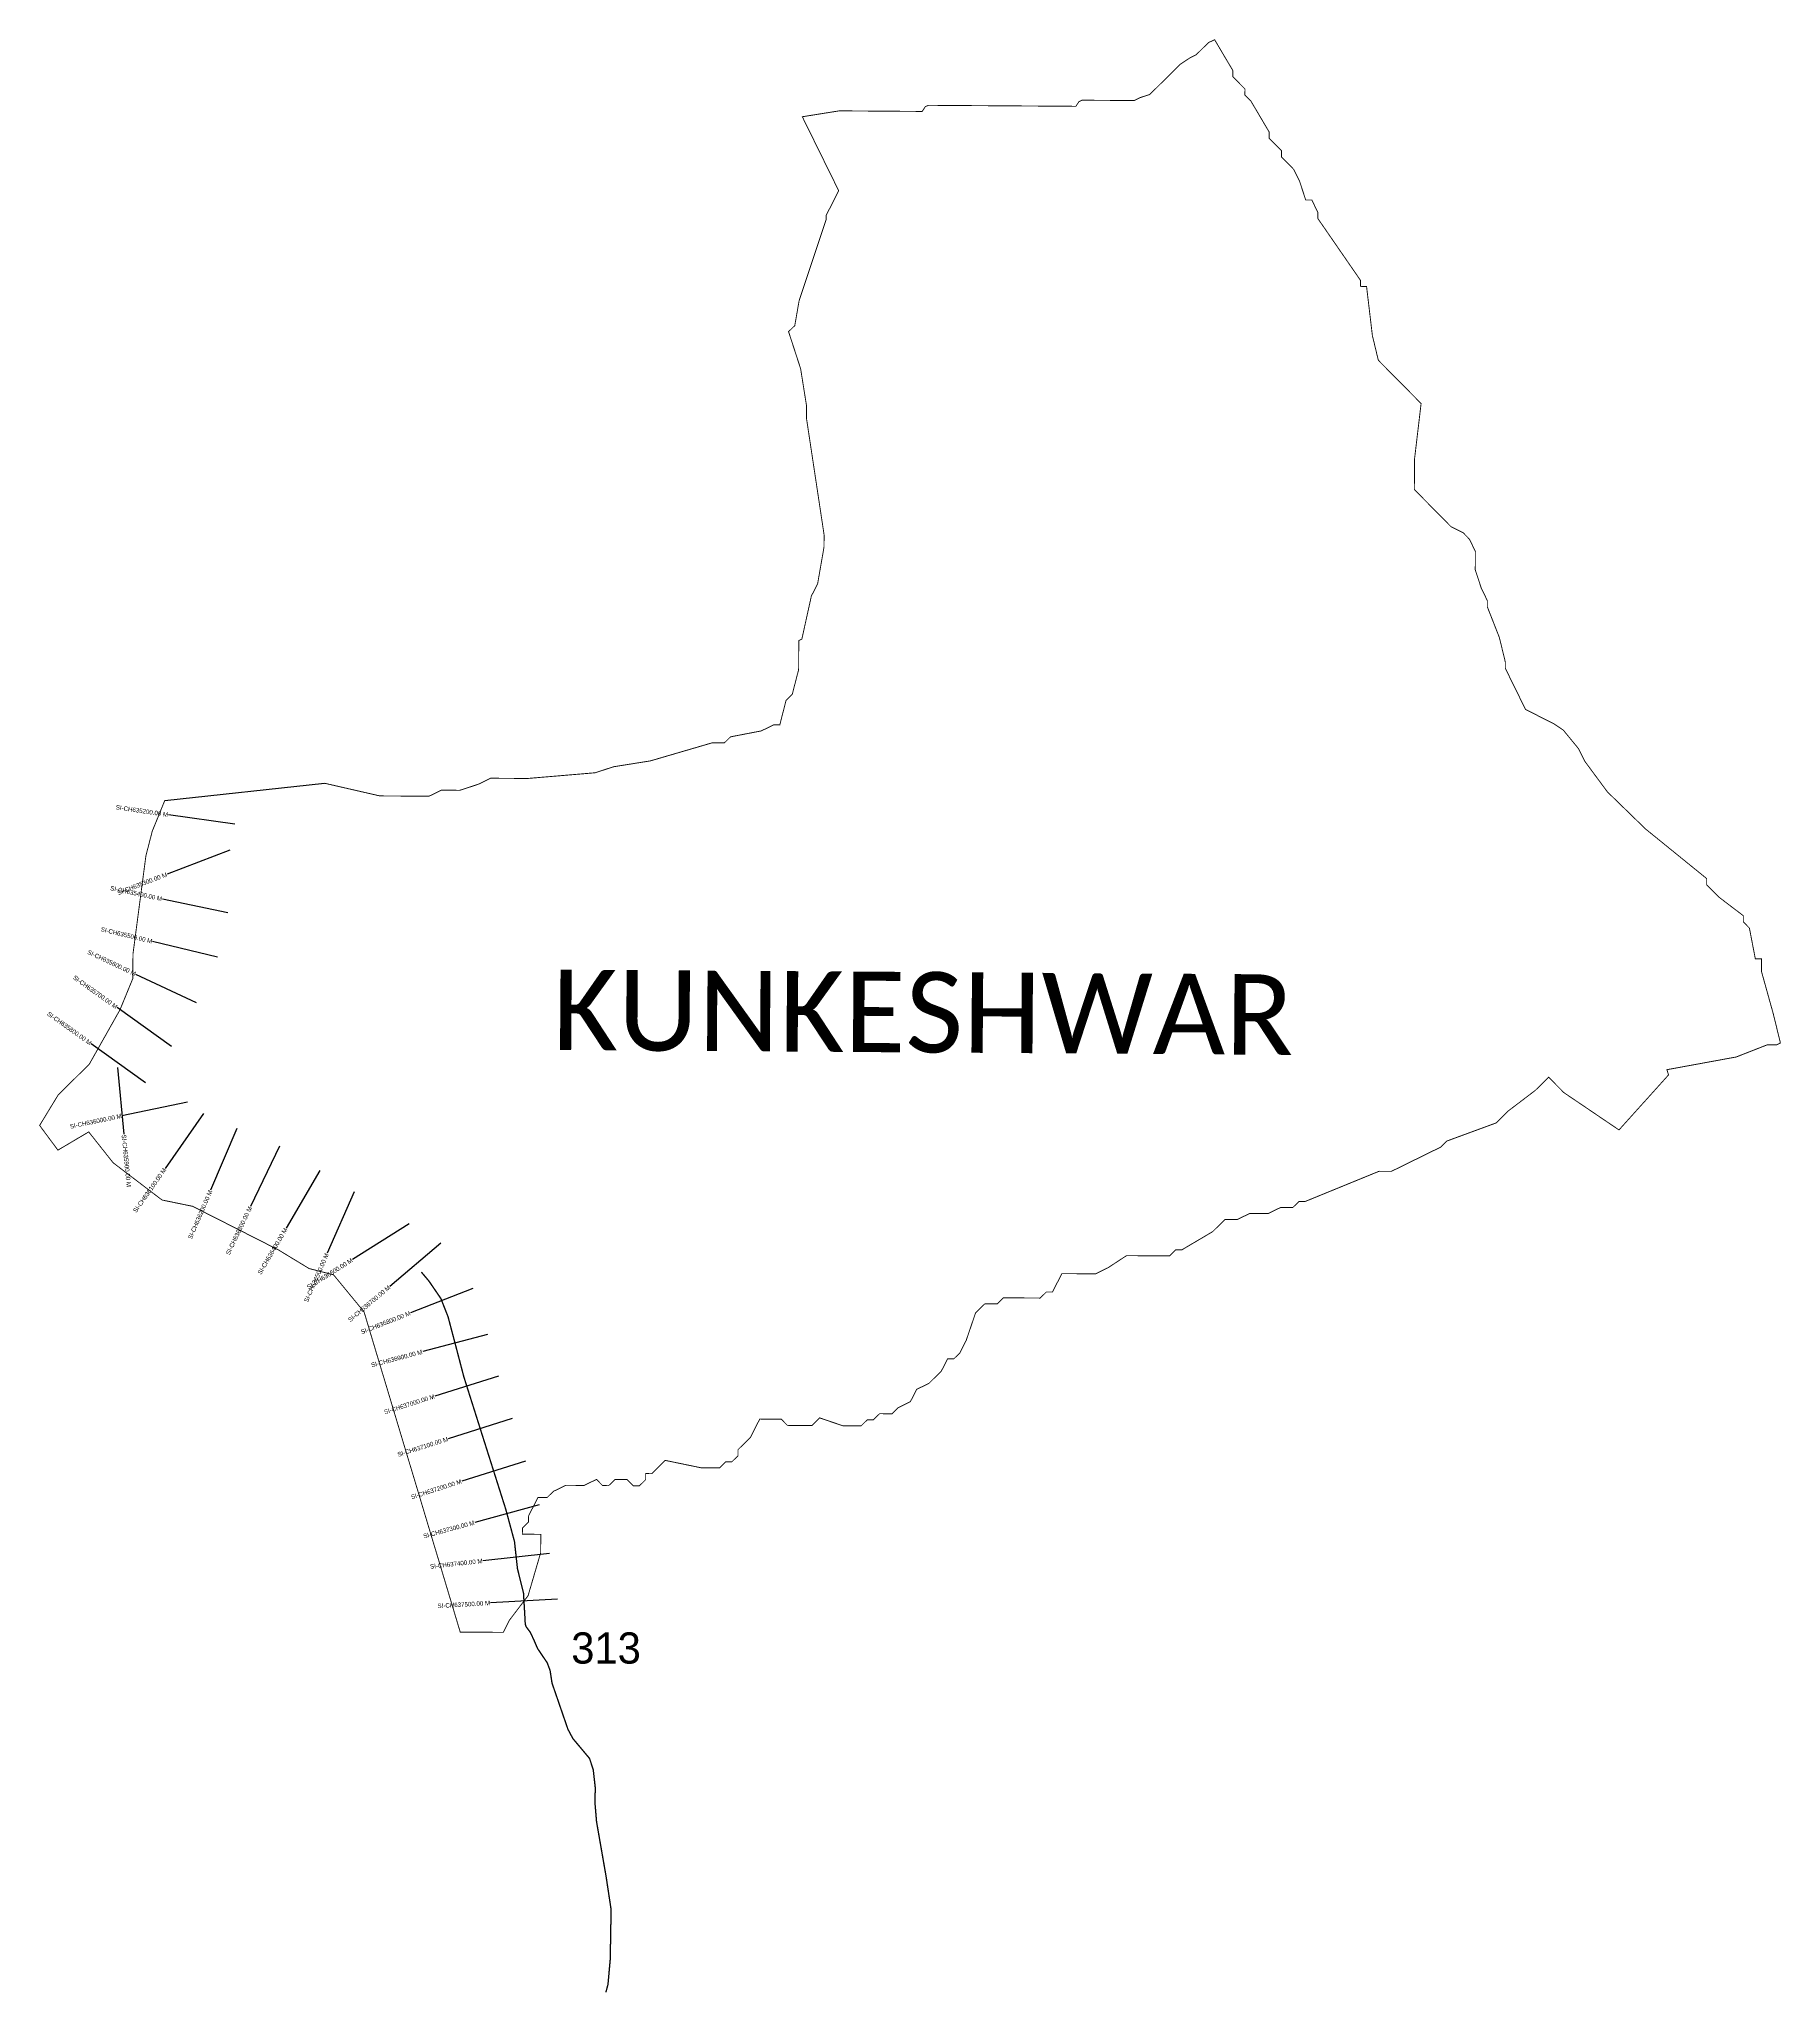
# Model space of a CAD drawing. Header units: metres. Extents: x 327427 to 331332, y 1804847 to 1809228.
import ezdxf
from ezdxf.enums import TextEntityAlignment as Align

# ---------------------------------------------------------------- set-up
doc = ezdxf.new("R2010")
doc.units = ezdxf.units.M
for name, color, linetype in [('CS', 134, 'Continuous'), ('CSMark', 6, 'Continuous'), ('NATURALLY PROTECTED', 3, 'Continuous'), ('VILLAGE NAME', 250, 'Continuous')]:
    doc.layers.add(name, color=color, linetype=linetype)

msp = doc.modelspace()

# ---------------------------------------------------------------- linework, layer by layer
at = {"color": 6, "const_width": 2}
msp.add_lwpolyline([(327708.4, 1807520.2), (328066.9, 1807559.1), (328190.7, 1807530.7), (328300.9, 1807530), (328328.5, 1807543.6), (328369.9, 1807543.3), (328411.3, 1807556.8), (328438.9, 1807570.4), (328521.6, 1807569.8), (328673.2, 1807582.6), (328714.7, 1807596.1), (328797.4, 1807609.3), (328935.5, 1807649.7), (328963, 1807649.5), (328976.9, 1807663.2), (329045.9, 1807676.5), (329073.5, 1807690.1), (329087.3, 1807690), (329101.4, 1807745), (329115.3, 1807758.7), (329129.5, 1807813.7), (329129.9, 1807878.8), (329136.8, 1807882.5), (329158.1, 1807978.9), (329172.1, 1808006.3), (329186.5, 1808088.9), (329186.6, 1808116.5), (329147, 1808378.5), (329147.2, 1808406), (329134, 1808488.8), (329107, 1808571.7), (329120.9, 1808585.3), (329130.6, 1808641), (329191.4, 1808823.6), (329191.5, 1808832.9), (329219.4, 1808887.8), (329137.8, 1809053.7), (329220.6, 1809066.9), (329406.6, 1809065.6), (329413.5, 1809076.3), (329420.4, 1809079.3), (329751.1, 1809077.1), (329758.1, 1809087.7), (329765, 1809090.8), (329882.1, 1809090), (329895.9, 1809096.8), (329916.6, 1809103.5), (329986, 1809172), (330006.7, 1809185.6), (330020.5, 1809192.4), (330034.4, 1809206.1), (330048.3, 1809219.8), (330062.1, 1809226.5), (330103, 1809157.4), (330102.9, 1809143.6), (330130.2, 1809115.9), (330130.1, 1809102.1), (330143.9, 1809088.2), (330184.7, 1809019.1), (330184.6, 1809005.3), (330212, 1808977.6), (330211.9, 1808963.8), (330239.2, 1808936), (330252.9, 1808908.4), (330266.4, 1808867), (330280.1, 1808866.9), (330293.7, 1808839.2), (330293.6, 1808825.5), (330389.1, 1808687), (330389, 1808673.3), (330402.8, 1808673.2), (330415.9, 1808562.9), (330429.2, 1808507.6), (330525.1, 1808410.6), (330510.2, 1808284.7), (330510, 1808217.7), (330592.1, 1808134.5), (330619.6, 1808120.6), (330633.2, 1808106.7), (330646.8, 1808079.1), (330646.5, 1808037.7), (330660.1, 1807996.3), (330673.6, 1807968.7), (330673.5, 1807954.9), (330700.6, 1807885.8), (330714, 1807830.6), (330713.9, 1807816.8), (330759.2, 1807724.7), (330823.3, 1807692.1), (330843.9, 1807678.2), (330878.1, 1807636.6), (330891.7, 1807608.9), (330942.8, 1807539.7), (331028.4, 1807456.5), (331165.4, 1807345.3), (331165.3, 1807331.6), (331192.7, 1807303.8), (331247.5, 1807262.1), (331247.4, 1807248.3), (331261.1, 1807234.4), (331274.4, 1807165.5), (331288.2, 1807165.4), (331288, 1807137.8), (331314.9, 1807041.2), (331330.6, 1806976.8), (331321.4, 1806972.3), (331300.7, 1806972.4), (331231.6, 1806945.3), (331076.2, 1806916.8), (331079.8, 1806905), (330968.7, 1806781.7), (330845.2, 1806865.4), (330811.1, 1806899.9), (330780.8, 1806870.1), (330721, 1806824.7), (330693.3, 1806797.4), (330582.8, 1806756.8), (330568.9, 1806743.1), (330458.4, 1806688.8), (330430.8, 1806689), (330265, 1806621.2), (330251.2, 1806621.3), (330237.4, 1806607.6), (330209.8, 1806607.7), (330182.1, 1806594.2), (330140.8, 1806594.4), (330113.2, 1806580.9), (330085.6, 1806581.1), (330057.9, 1806553.7), (329988.7, 1806512.8), (329974.9, 1806512.9), (329961, 1806499.2), (329864.6, 1806499.8), (329823.2, 1806472.7), (329795.5, 1806459), (329719.7, 1806459.5), (329712.7, 1806445.8), (329698.7, 1806418.3), (329685, 1806418.4), (329671.1, 1806404.7), (329588.4, 1806405.3), (329574.6, 1806391.6), (329547, 1806391.8), (329526.2, 1806371.3), (329505.1, 1806309.4), (329491.2, 1806281.9), (329477.3, 1806268.2), (329463.5, 1806268.3), (329449.5, 1806240.9), (329421.8, 1806213.5), (329394.1, 1806199.9), (329380.2, 1806172.5), (329352.5, 1806158.8), (329338.7, 1806145.2), (329311.1, 1806145.4), (329297.3, 1806131.7), (329283.5, 1806131.8), (329269.6, 1806118.1), (329228.3, 1806118.4), (329176.7, 1806136), (329159.4, 1806118.8), (329104.3, 1806119.2), (329090.6, 1806133.1), (329042.4, 1806133.4), (329021.4, 1806092.2), (328993.7, 1806064.8), (328993.6, 1806051), (328979.7, 1806037.4), (328965.9, 1806037.5), (328952.1, 1806023.8), (328910.8, 1806024.1), (328830.5, 1806040.7), (328800.4, 1806011), (328786.6, 1806011.1), (328786.5, 1805997.3), (328772.7, 1805983.7), (328758.9, 1805983.8), (328745.2, 1805997.6), (328717.7, 1805997.8), (328703.8, 1805984.1), (328690, 1805984.2), (328676.3, 1805998.1), (328648.7, 1805984.5), (328607.4, 1805984.8), (328579.7, 1805971.2), (328565.8, 1805957.5), (328545.2, 1805957.6), (328524.2, 1805916.5), (328524.1, 1805902.7), (328510.3, 1805889), (328510.2, 1805875.2), (328551.5, 1805874.9), (328551.2, 1805833.6), (328523, 1805737.3), (328481.3, 1805682.5), (328467.4, 1805655.1), (328370.9, 1805655.7), (328155.3, 1806373.6), (328087, 1806456.7), (328032, 1806470.9), (327963.3, 1806512.7), (327771.1, 1806610.4), (327702.3, 1806624.6), (327592.7, 1806708.1), (327538, 1806777.3), (327468.9, 1806736.4), (327427.9, 1806791.8), (327469.7, 1806860.5), (327539.1, 1806928.9), (327608.1, 1807051.2), (327636.8, 1807121.1), (327637.2, 1807176.2), (327666.2, 1807396.5), (327680.4, 1807451.5), (327708.4, 1807520.2)], dxfattribs=at)
msp.add_lwpolyline([(327708.4, 1807520.2), (328066.9, 1807559.1)])
at = {"layer": 'CS'}
for p, q in [((327865.2, 1807467), (327716.8, 1807488.5)), ((327854.1, 1807408.7), (327713.9, 1807355.3)), ((327849.9, 1807268.3), (327703.2, 1807299.5)), ((327826.9, 1807169), (327681.1, 1807204.3)), ((327779.4, 1807066.5), (327643.8, 1807130.6)), ((327723.6, 1806968.7), (327601.5, 1807055.9)), ((327665.4, 1806887.4), (327543.4, 1806974.6)), ((327602.2, 1806921.8), (327616.6, 1806772.5)), ((327759.3, 1806844.3), (327612.5, 1806813.6)), ((327795.2, 1806818.4), (327709.1, 1806695.6)), ((327870.3, 1806784.7), (327811.2, 1806646.9)), ((327965.5, 1806745.3), (327900.7, 1806610.1)), ((328056.3, 1806690.9), (327980.3, 1806561.6)), ((328133, 1806642.6), (328072.7, 1806505.2)), ((328256.1, 1806571.1), (328129.2, 1806491.2)), ((328327.5, 1806527.5), (328212.7, 1806430.9)), ((328399.2, 1806426.4), (328259.5, 1806371.7)), ((328431.7, 1806322.9), (328286.7, 1806284.5)), ((328457, 1806229.9), (328314, 1806184.7)), ((328487.2, 1806134.6), (328344.2, 1806089.3)), ((328517.4, 1806039.3), (328374.4, 1805994)), ((328548, 1805940.8), (328403.3, 1805901.6)), ((328570.9, 1805831.7), (328421.8, 1805815.5)), ((328588.6, 1805729.8), (328438.9, 1805721.2))]:
    msp.add_line(p, q, dxfattribs=at)
at = {"layer": 'NATURALLY PROTECTED', "const_width": 3, "flags": 128}
msp.add_lwpolyline([(328283.9, 1806462.8), (328300.9, 1806442.6), (328327.5, 1806403.6), (328343.6, 1806362.7), (328359.6, 1806302.1), (328378.9, 1806228.3), (328420.4, 1806097), (328473, 1805931), (328492.5, 1805858.8), (328499.2, 1805797.8), (328504.7, 1805775.4), (328512.7, 1805743.5), (328514.4, 1805714.5), (328516.2, 1805683.6), (328516.6, 1805674.2), (328518.5, 1805667.9), (328527.6, 1805655.7), (328535.4, 1805639.5), (328544.2, 1805619), (328556.9, 1805600.1), (328565.7, 1805587.2), (328572.3, 1805569.8), (328576.7, 1805541.1), (328587, 1805511.4), (328602.5, 1805466.3), (328612.4, 1805437.6), (328623.4, 1805417), (328644.5, 1805391.8), (328660.8, 1805372.3), (328669.1, 1805347.1), (328673.6, 1805306.9), (328673, 1805272.2), (328676.5, 1805230.4), (328697.9, 1805107.6), (328709.1, 1805033.6), (328707.2, 1804922), (328702.1, 1804865.4), (328697.4, 1804848)], dxfattribs=at)

# ---------------------------------------------------------------- texts
at = {"insert": (328619.7, 1805655), "char_height": 70, "attachment_point": 1}
msp.add_mtext_dynamic_manual_height_columns('313', width=95.172, gutter_width=1, heights=[0], dxfattribs=at)
at = {"layer": 'CSMark'}
for s, rotation, p in [('SI-CH635200.00 M', 351.7553, (327715.8, 1807488.6)), ('SI-CH635300.00 M', 20.8663, (327713, 1807355)), ('SI-CH635400.00 M', 347.9678, (327702.2, 1807299.8)), ('SI-CH635500.00 M', 346.4011, (327680.2, 1807204.5)), ('SI-CH635600.00 M', 334.6894, (327642.9, 1807131)), ('SI-CH635700.00 M', 324.4458, (327600.7, 1807056.5)), ('SI-CH635800.00 M', 324.4458, (327542.6, 1806975.2)), ('SI-CH636000.00 M', 11.8405, (327611.5, 1806813.4)), ('SI-CH636100.00 M', 54.9653, (327708.5, 1806694.8)), ('SI-CH636200.00 M', 66.8131, (327810.9, 1806645.9)), ('SI-CH636300.00 M', 64.4111, (327900.3, 1806609.2)), ('SI-CH636400.00 M', 59.5883, (327979.8, 1806560.7)), ('SI-CH636500.00 M', 66.2858, (328072.2, 1806504.3)), ('SI-CH636600.00 M', 32.1869, (328128.3, 1806490.7)), ('SI-CH636700.00 M', 40.0616, (328211.9, 1806430.3)), ('SI-CH636800.00 M', 21.3833, (328258.6, 1806371.3)), ('SI-CH636900.00 M', 14.8348, (328285.7, 1806284.3)), ('SI-CH637000.00 M', 17.5683, (328313, 1806184.4)), ('SI-CH637100.00 M', 17.5683, (328343.2, 1806089)), ('SI-CH637200.00 M', 17.5683, (328373.4, 1805993.7)), ('SI-CH637300.00 M', 15.1589, (328402.3, 1805901.3)), ('SI-CH637400.00 M', 6.1935, (328420.8, 1805815.4)), ('SI-CH637500.00 M', 3.2974, (328437.9, 1805721.1))]:
    msp.add_text(s, height=10, rotation=rotation, dxfattribs=at).set_placement(p, align=Align.MIDDLE_RIGHT)
msp.add_text('SI-CH635900.00 M', height=10, rotation=275.5024, dxfattribs=at).set_placement((327616.7, 1806771.5), align=Align.MIDDLE_LEFT)
at = {"layer": 'VILLAGE NAME', "insert": (328578.8, 1807141.4), "char_height": 180.345, "attachment_point": 1, "rotation": 359.6139}
msp.add_mtext_dynamic_manual_height_columns('{\\fCalibri|b0|i0|c0|p34;KUNKESHWAR}', width=3252.397, gutter_width=901.7, heights=[0], dxfattribs=at)

doc.saveas('drawing.dxf')
